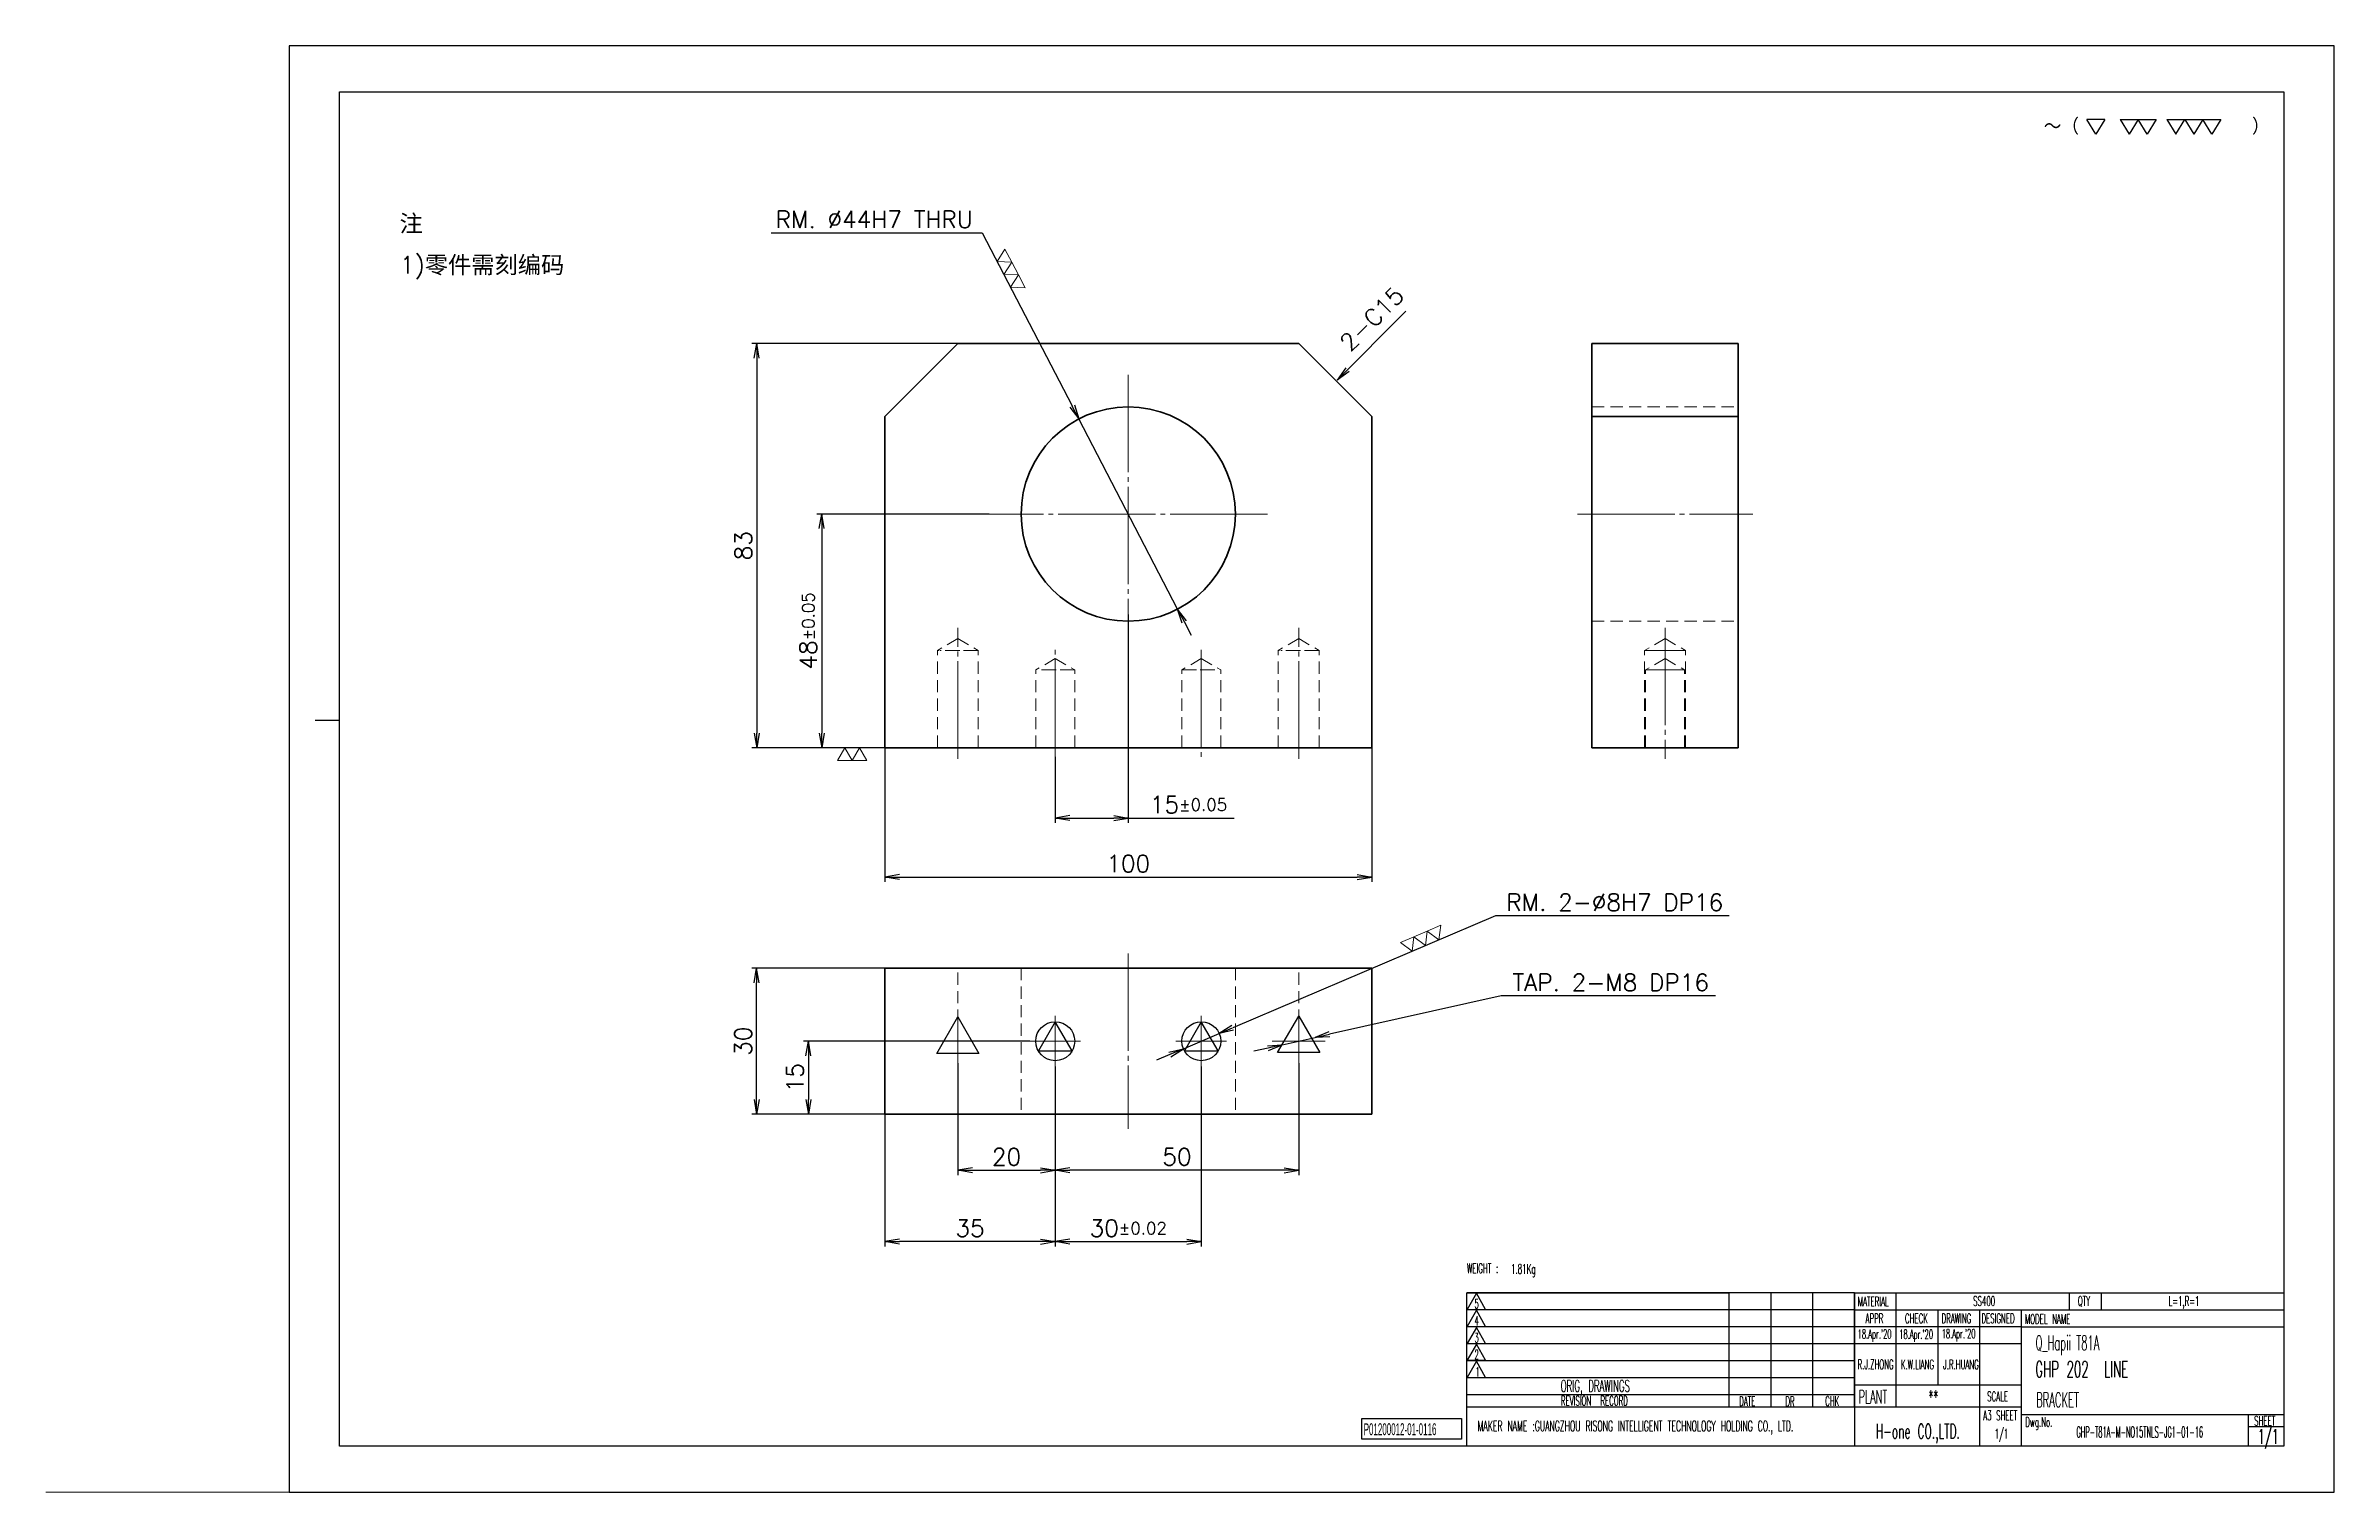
# Model space of a CAD drawing. Header units: millimetres. Extents: x -10155 to 20189, y -25550 to -22580.
# Drawn here: x 11380.4 to 11850.4, y -25547.7 to -25250.7 of the extents above; entities that cross this region are included whole.
import ezdxf
from ezdxf.enums import TextEntityAlignment as Align

# ---------------------------------------------------------------- set-up
doc = ezdxf.new("R2010")
doc.units = ezdxf.units.MM
doc.linetypes.add('CENTER-HOKUTO', pattern=[23, 20, -1, 1, -1])
doc.linetypes.add('HIDDEN-HOKUTO', pattern=[3.8, 2.5, -1.3])
for name, color, linetype in [('6', 2, 'Continuous'), ('title_frame', 7, 'Continuous'), ('word_dim', 253, 'Continuous')]:
    doc.layers.add(name, color=color, linetype=linetype)
for name, color, linetype, lineweight in [('AM_7', 2, 'CENTER-HOKUTO', 30), ('AM_HID', 1, 'HIDDEN-HOKUTO', 25), ('DIM', 3, 'Continuous', 20)]:
    doc.layers.add(name, color=color, linetype=linetype, lineweight=lineweight)
doc.styles.add('MX_NOTE_STANDARD', font='txt.shx', dxfattribs={"bigfont": 'bigfont.shx'})
doc.styles.get("Standard").update_dxf_attribs({"font": 'romans.shx', "bigfont": 'bigfont.shx'})
doc.dimstyles.new('HKT 1-1', dxfattribs={"dimtxt": 3.5, "dimasz": 3, "dimexe": 1, "dimexo": 0, "dimgap": 1, "dimtad": 3, "dimdsep": 46, "dimtxsty": 'Standard', "dimblk1": 'OPEN', "dimblk2": 'OPEN', "dimsah": 1, "dimcen": 0, "dimclrd": 256, "dimclre": 256, "dimclrt": 3, "dimazin": 2, "dimtfac": 1, "dimtmove": 0, "dimatfit": 3, "dimldrblk": 'OPEN', "dimfxl": 0, "dimtolj": 1, "dimlwd": 25, "dimlwe": 25, "dimarcsym": 0})
doc.dimstyles.new('HKT 1-1$3', dxfattribs={"dimtxt": 3.5, "dimasz": 3, "dimexe": 1, "dimexo": 0, "dimgap": 1, "dimtad": 3, "dimtoh": 1, "dimdsep": 46, "dimtxsty": 'Standard', "dimblk1": 'OPEN', "dimblk2": 'OPEN', "dimsah": 1, "dimcen": 0, "dimclrd": 256, "dimclre": 256, "dimclrt": 3, "dimazin": 2, "dimtfac": 1, "dimtmove": 0, "dimatfit": 3, "dimldrblk": 'OPEN', "dimfxl": 0, "dimtolj": 1, "dimlwd": 25, "dimlwe": 25, "dimarcsym": 0})

msp = doc.modelspace()

# ---------------------------------------------------------------- texts
at = {"ltscale": 2, "char_height": 3.5, "attachment_point": 1}
for s, insert, width in [('{\\fSimSun|b0|i0|c134|p2;\\C3;注}', (11453.103, -25285.413), 10.36469), ('{\\Fromans,bigfont|c134;\\C3;1)\\fSimSun|b0|i0|c134|p2;零件需刻编码}', (11453.18, -25293.909), 96.90613)]:
    msp.add_mtext(s, dxfattribs=dict(at, insert=insert, width=width))
at = {"linetype": 'Continuous', "char_height": 3, "width": 50.9, "attachment_point": 4}
for s, insert in [('{\\W0.5;\\C3;Q_Hapii T81A}', (11789.091, -25517.505)), ('{\\W0.5;\\C3;BRACKET}', (11789.212, -25528.717))]:
    msp.add_mtext(s, dxfattribs=dict(at, insert=insert))
at = {"layer": 'title_frame', "color": 3, "style": 'MX_NOTE_STANDARD'}
for s, height, width, p in [('WEIGHT : ', 2, 0.5341, (11672.311, -25502.691)), ('1.81Kg', 2, 0.5341, (11681.376, -25502.824)), ('5', 1.918, 0.5341, (11673.872, -25509.937)), ('4', 1.918, 0.5341, (11673.872, -25513.414)), ('MATERIAL', 1.9728, 0.5341, (11752.584, -25509.504)), ('APPR', 1.9728, 0.5341, (11754.18, -25512.976)), ('CHECK', 1.9728, 0.5341, (11762.276, -25512.976)), ('DRAWING', 1.9728, 0.5341, (11769.795, -25512.976)), ('SS400', 1.9728, 0.5341, (11776.285, -25509.419)), ('DESIGNED', 1.9728, 0.5341, (11777.987, -25512.976)), ('MODEL NAME', 1.9728, 0.5341, (11786.915, -25513.126)), ('QTY', 1.9728, 0.5341, (11797.785, -25509.419)), ('L=1,R=1', 1.9728, 0.5341, (11816.413, -25509.419)), ('3', 1.918, 0.5341, (11673.872, -25516.944)), ("18.Apr.'20", 1.9, 0.5341, (11752.559, -25516.141)), ("18.Apr.'20", 1.9, 0.5341, (11761.088, -25516.185)), ("18.Apr.'20", 1.9, 0.5341, (11769.82, -25516.075)), ('2', 1.918, 0.5341, (11673.872, -25520.357)), ('GHP 202  LINE', 3.3, 0.5341, (11789.053, -25524.074)), ('1', 1.918, 0.5341, (11674.069, -25523.886)), ('ORIG, DRAWINGS', 2.4112, 0.5341, (11691.561, -25527.055)), ('REVISION  RECORD', 1.9728, 0.5341, (11691.611, -25529.893)), ('DATE', 1.9728, 0.5341, (11728.224, -25529.975)), ('DR', 1.9728, 0.5341, (11737.718, -25529.985)), ('CHK', 1.9728, 0.5341, (11745.895, -25529.952)), ('PLANT', 2.74, 0.5341, (11752.748, -25529.448)), ('**', 2.74, 0.5341, (11767.105, -25529.448)), ('SCALE', 1.9728, 0.5341, (11779.163, -25528.998)), ('MAKER NAME :GUANGZHOU RISONG INTELLIGENT TECHNOLOGY HOLDING CO., LTD.', 2.16, 0.5341, (11674.511, -25535.151)), ('H-one CO.,LTD.', 3, 0.5341, (11756.268, -25536.668)), ('A3 SHEET', 1.9728, 0.5341, (11778.342, -25532.894)), ('1/1', 1.9728, 0.5341, (11780.693, -25536.648)), ('Dwg.No.', 1.9728, 0.5341, (11787.001, -25534.239)), ('GHP-T81A-M-NO15TNLS-JG1-01-16', 2.24, 0.441, (11797.504, -25536.43)), ('SHEET', 1.9728, 0.5341, (11834.002, -25534.005)), ('1/1', 3, 0.5341, (11834.719, -25537.741))]:
    msp.add_text(s, height=height, dxfattribs=dict(at, width=width)).set_placement(p)
at = {"layer": 'title_frame', "color": 3, "style": 'MX_NOTE_STANDARD', "width": 0.5341}
for s, p in [('R.J.ZHONG', (11756.244, -25523.011)), ('K.W.LIANG', (11764.839, -25523.032)), (' J.R.HUANG', (11773.319, -25523.029))]:
    msp.add_text(s, height=1.9728, dxfattribs=at).set_placement(p, align=Align.BOTTOM_CENTER)
at = {"layer": 'title_frame', "color": 3, "insert": (11651.111, -25533.519), "char_height": 2.45, "width": 4.1107, "attachment_point": 1, "style": 'MX_NOTE_STANDARD'}
msp.add_mtext('{\\f3 of 9 Barcode|b0|i0|c0|p82;\\W0.5;P01200012-01\\f3 of 9 Barcode|b0|i0|c134|p82;-0116}', dxfattribs=at)
at = {"layer": 'word_dim', "color": 3, "ltscale": 2}
msp.add_text('2-C15', height=3.5, rotation=45, dxfattribs=at).set_placement((11649.091, -25314.406), align=Align.BOTTOM_LEFT)

# ---------------------------------------------------------------- blocks, each defined once
blk = doc.blocks.new('\\M+18E64\\M+18FE3\\M+182B0\\M+18B4C\\M+18D86\\M+18169\\M+197CE\\M+1816A')
at = {"layer": '6', "color": 3}
for p, q in [((5.64, -0.64), (4.7, 0.92)), ((6.58, 0.92), (4.7, 0.92)), ((6.58, 0.92), (5.64, -0.64)), ((8.19, 0.92), (11.96, 0.92)), ((8.19, 0.92), (9.14, -0.64)), ((10.08, 0.92), (9.14, -0.64)), ((11.02, -0.64), (10.08, 0.92)), ((11.96, 0.92), (11.02, -0.64)), ((13.09, 0.92), (14.98, 0.92)), ((13.09, 0.92), (14.04, -0.64)), ((14.04, -0.64), (14.98, 0.92)), ((14.98, 0.92), (18.74, 0.92)), ((14.98, 0.92), (15.92, -0.64)), ((16.86, 0.92), (15.92, -0.64)), ((17.8, -0.64), (16.86, 0.92)), ((18.74, 0.92), (17.8, -0.64))]:
    blk.add_line(p, q, dxfattribs=at)
at = {"color": 3}
blk.add_text('\\M+18160\\M+18169\\M+18140             \\M+1816A', height=1.68, dxfattribs=at).set_placement((0.19, -0.66))
blk = doc.blocks.new('MARK_M8BOLT')
at = {"color": 3, "linetype": 'Continuous'}
for p, q in [((-2.17, -1.25), (0, 2.5)), ((0, 2.5), (2.17, -1.25)), ((2.17, -1.25), (-2.17, -1.25))]:
    blk.add_line(p, q, dxfattribs=at)
blk = doc.blocks.new('MARK_8PIN')
at = {"color": 3, "linetype": 'Continuous'}
blk.add_lwpolyline([(0, 4), (-3.46, -2), (3.46, -2)], close=True, dxfattribs=at)
blk.add_circle((0, 0), 4, dxfattribs=at)
blk = doc.blocks.new('_Open')
at = {"color": 0, "lineweight": -2}
for p, q in [((-1, 0.17), (0, 0)), ((-1, -0.17), (0, 0)), ((0, 0), (-1, 0))]:
    blk.add_line(p, q, dxfattribs=at)
blk = doc.blocks.new('*D544')
at = {"layer": 'DEFPOINTS', "color": 0, "ltscale": 2}
for p in [(11567.76, -25311.83), (11526.47, -25394.83), (11552.76, -25394.83)]:
    blk.add_point(p, dxfattribs=at)
at = {"layer": 'word_dim', "lineweight": 25, "ltscale": 2}
for p, q in [((11567.76, -25311.83), (11525.47, -25311.83)), ((11526.47, -25314.83), (11526.47, -25391.83)), ((11552.76, -25394.83), (11525.47, -25394.83))]:
    blk.add_line(p, q, dxfattribs=at)
at = {"layer": 'word_dim', "lineweight": 25, "ltscale": 2, "xscale": 3, "yscale": 3, "zscale": 3}
for p, rotation in [((11526.47, -25311.83), 90), ((11526.47, -25394.83), 270)]:
    blk.add_blockref('_Open', p, dxfattribs=dict(at, rotation=rotation))
at = {"layer": 'word_dim', "color": 3, "ltscale": 2, "insert": (11523.72, -25353.33), "char_height": 3.5, "attachment_point": 5, "rotation": 90}
blk.add_mtext('\\A1;83', dxfattribs=at)
blk = doc.blocks.new('*D545')
at = {"layer": 'DEFPOINTS', "color": 0, "ltscale": 2}
for p in [(11552.76, -25394.83), (11652.76, -25394.83), (11652.76, -25421.37)]:
    blk.add_point(p, dxfattribs=at)
at = {"layer": 'word_dim', "lineweight": 25, "ltscale": 2}
for p, q in [((11552.76, -25394.83), (11552.76, -25422.37)), ((11652.76, -25394.83), (11652.76, -25422.37)), ((11555.76, -25421.37), (11649.76, -25421.37))]:
    blk.add_line(p, q, dxfattribs=at)
at = {"layer": 'word_dim', "lineweight": 25, "ltscale": 2, "xscale": 3, "yscale": 3, "zscale": 3, "rotation": 180}
blk.add_blockref('_Open', (11552.76, -25421.37), dxfattribs=at)
at = {"layer": 'word_dim', "lineweight": 25, "ltscale": 2, "xscale": 3, "yscale": 3, "zscale": 3}
blk.add_blockref('_Open', (11652.76, -25421.37), dxfattribs=at)
at = {"layer": 'word_dim', "color": 3, "ltscale": 2, "insert": (11602.76, -25418.62), "char_height": 3.5, "attachment_point": 5}
blk.add_mtext('\\A1;100', dxfattribs=at)
blk = doc.blocks.new('*D546')
at = {"layer": 'DEFPOINTS', "color": 0, "ltscale": 2}
for p in [(11602.76, -25367.43), (11587.76, -25396.66), (11602.76, -25409.25)]:
    blk.add_point(p, dxfattribs=at)
at = {"layer": 'word_dim', "lineweight": 25, "ltscale": 2}
for p, q in [((11602.76, -25367.43), (11602.76, -25410.25)), ((11587.76, -25396.66), (11587.76, -25410.25)), ((11590.76, -25409.25), (11599.76, -25409.25)), ((11602.76, -25409.25), (11624.51, -25409.25))]:
    blk.add_line(p, q, dxfattribs=at)
at = {"layer": 'word_dim', "lineweight": 25, "ltscale": 2, "xscale": 3, "yscale": 3, "zscale": 3, "rotation": 180}
blk.add_blockref('_Open', (11587.76, -25409.25), dxfattribs=at)
at = {"layer": 'word_dim', "lineweight": 25, "ltscale": 2, "xscale": 3, "yscale": 3, "zscale": 3}
blk.add_blockref('_Open', (11602.76, -25409.25), dxfattribs=at)
at = {"layer": 'word_dim', "color": 3, "ltscale": 2, "insert": (11615.13, -25406.5), "char_height": 3.5, "attachment_point": 5}
blk.add_mtext('\\A1;15{\\H0.715x;%%p0.05}', dxfattribs=at)
blk = doc.blocks.new('*D547')
at = {"layer": 'DEFPOINTS', "color": 0, "ltscale": 2}
for p in [(11574.16, -25346.83), (11539.79, -25394.83), (11552.76, -25394.83)]:
    blk.add_point(p, dxfattribs=at)
at = {"layer": 'word_dim', "lineweight": 25, "ltscale": 2}
for p, q in [((11574.16, -25346.83), (11538.79, -25346.83)), ((11539.79, -25349.83), (11539.79, -25391.83)), ((11552.76, -25394.83), (11538.79, -25394.83))]:
    blk.add_line(p, q, dxfattribs=at)
at = {"layer": 'word_dim', "lineweight": 25, "ltscale": 2, "xscale": 3, "yscale": 3, "zscale": 3}
for p, rotation in [((11539.79, -25346.83), 90), ((11539.79, -25394.83), 270)]:
    blk.add_blockref('_Open', p, dxfattribs=dict(at, rotation=rotation))
at = {"layer": 'word_dim', "color": 3, "ltscale": 2, "insert": (11537.04, -25370.83), "char_height": 3.5, "attachment_point": 5, "rotation": 90}
blk.add_mtext('\\A1;48{\\H0.715x;%%p0.05}', dxfattribs=at)
blk = doc.blocks.new('*D548')
at = {"layer": 'DEFPOINTS', "color": 0, "ltscale": 2}
for p in [(11592.62, -25327.31), (11612.9, -25366.35)]:
    blk.add_point(p, dxfattribs=at)
at = {"layer": 'word_dim', "lineweight": 25, "ltscale": 2}
for p, q in [((11529.41, -25289.09), (11572.78, -25289.09)), ((11572.78, -25289.09), (11591.24, -25324.64)), ((11612.9, -25366.35), (11592.62, -25327.31)), ((11614.28, -25369.02), (11615.66, -25371.68))]:
    blk.add_line(p, q, dxfattribs=at)
at = {"layer": 'word_dim', "lineweight": 25, "ltscale": 2, "xscale": 3, "yscale": 3, "zscale": 3}
for p, rotation in [((11592.62, -25327.31), 297.4416253290616), ((11612.9, -25366.35), 117.4416253290616)]:
    blk.add_blockref('_Open', p, dxfattribs=dict(at, rotation=rotation))
at = {"layer": 'word_dim', "color": 3, "ltscale": 2, "insert": (11550.6, -25286.34), "char_height": 3.5, "attachment_point": 5}
blk.add_mtext('\\A1;{\\Fromans,bigfont|c134;RM. }∅44{\\Fromans,bigfont|c134;H7 THRU}', dxfattribs=at)
blk = doc.blocks.new('*D549')
at = {"layer": 'DEFPOINTS', "color": 0, "ltscale": 2}
for p in [(11587.76, -25460.27), (11552.76, -25470.07), (11552.76, -25496.22)]:
    blk.add_point(p, dxfattribs=at)
at = {"layer": 'word_dim', "lineweight": 25, "ltscale": 2}
for p, q in [((11587.76, -25460.27), (11587.76, -25497.22)), ((11552.76, -25470.07), (11552.76, -25497.22)), ((11584.76, -25496.22), (11555.76, -25496.22))]:
    blk.add_line(p, q, dxfattribs=at)
at = {"layer": 'word_dim', "lineweight": 25, "ltscale": 2, "xscale": 3, "yscale": 3, "zscale": 3, "rotation": 180}
blk.add_blockref('_Open', (11552.76, -25496.22), dxfattribs=at)
at = {"layer": 'word_dim', "lineweight": 25, "ltscale": 2, "xscale": 3, "yscale": 3, "zscale": 3}
blk.add_blockref('_Open', (11587.76, -25496.22), dxfattribs=at)
at = {"layer": 'word_dim', "color": 3, "ltscale": 2, "insert": (11570.26, -25493.47), "char_height": 3.5, "attachment_point": 5}
blk.add_mtext('\\A1;35', dxfattribs=at)
blk = doc.blocks.new('*D550')
at = {"layer": 'DEFPOINTS', "color": 0, "ltscale": 2}
for p in [(11582.56, -25455.07), (11537.07, -25470.07), (11552.76, -25470.07)]:
    blk.add_point(p, dxfattribs=at)
at = {"layer": 'word_dim', "lineweight": 25, "ltscale": 2}
for p, q in [((11582.56, -25455.07), (11536.07, -25455.07)), ((11537.07, -25458.07), (11537.07, -25467.07)), ((11552.76, -25470.07), (11536.07, -25470.07))]:
    blk.add_line(p, q, dxfattribs=at)
at = {"layer": 'word_dim', "lineweight": 25, "ltscale": 2, "xscale": 3, "yscale": 3, "zscale": 3}
for p, rotation in [((11537.07, -25455.07), 90), ((11537.07, -25470.07), 270)]:
    blk.add_blockref('_Open', p, dxfattribs=dict(at, rotation=rotation))
at = {"layer": 'word_dim', "color": 3, "ltscale": 2, "insert": (11534.32, -25462.57), "char_height": 3.5, "attachment_point": 5, "rotation": 90}
blk.add_mtext('\\A1;15', dxfattribs=at)
blk = doc.blocks.new('*D551')
at = {"layer": 'DEFPOINTS', "color": 0, "ltscale": 2}
for p in [(11587.76, -25460.27), (11617.76, -25460.27), (11617.76, -25496.22)]:
    blk.add_point(p, dxfattribs=at)
at = {"layer": 'word_dim', "lineweight": 25, "ltscale": 2}
for p, q in [((11587.76, -25460.27), (11587.76, -25497.22)), ((11617.76, -25460.27), (11617.76, -25497.22)), ((11590.76, -25496.22), (11614.76, -25496.22))]:
    blk.add_line(p, q, dxfattribs=at)
at = {"layer": 'word_dim', "lineweight": 25, "ltscale": 2, "xscale": 3, "yscale": 3, "zscale": 3, "rotation": 180}
blk.add_blockref('_Open', (11587.76, -25496.22), dxfattribs=at)
at = {"layer": 'word_dim', "lineweight": 25, "ltscale": 2, "xscale": 3, "yscale": 3, "zscale": 3}
blk.add_blockref('_Open', (11617.76, -25496.22), dxfattribs=at)
at = {"layer": 'word_dim', "color": 3, "ltscale": 2, "insert": (11602.76, -25493.47), "char_height": 3.5, "attachment_point": 5}
blk.add_mtext('\\A1;30{\\H0.715x;%%p0.02}', dxfattribs=at)
blk = doc.blocks.new('*D552')
at = {"layer": 'DEFPOINTS', "color": 0, "ltscale": 2}
for p in [(11567.76, -25459.56), (11587.76, -25460.27), (11587.76, -25481.56)]:
    blk.add_point(p, dxfattribs=at)
at = {"layer": 'word_dim', "lineweight": 25, "ltscale": 2}
for p, q in [((11567.76, -25459.56), (11567.76, -25482.56)), ((11587.76, -25460.27), (11587.76, -25482.56)), ((11570.76, -25481.56), (11584.76, -25481.56))]:
    blk.add_line(p, q, dxfattribs=at)
at = {"layer": 'word_dim', "lineweight": 25, "ltscale": 2, "xscale": 3, "yscale": 3, "zscale": 3, "rotation": 180}
blk.add_blockref('_Open', (11567.76, -25481.56), dxfattribs=at)
at = {"layer": 'word_dim', "lineweight": 25, "ltscale": 2, "xscale": 3, "yscale": 3, "zscale": 3}
blk.add_blockref('_Open', (11587.76, -25481.56), dxfattribs=at)
at = {"layer": 'word_dim', "color": 3, "ltscale": 2, "insert": (11577.76, -25478.81), "char_height": 3.5, "attachment_point": 5}
blk.add_mtext('\\A1;20', dxfattribs=at)
blk = doc.blocks.new('*D553')
at = {"layer": 'DEFPOINTS', "color": 0, "ltscale": 2}
for p in [(11637.76, -25459.56), (11587.76, -25460.27), (11587.76, -25481.56)]:
    blk.add_point(p, dxfattribs=at)
at = {"layer": 'word_dim', "lineweight": 25, "ltscale": 2}
for p, q in [((11637.76, -25459.56), (11637.76, -25482.56)), ((11587.76, -25460.27), (11587.76, -25482.56)), ((11634.76, -25481.56), (11590.76, -25481.56))]:
    blk.add_line(p, q, dxfattribs=at)
at = {"layer": 'word_dim', "lineweight": 25, "ltscale": 2, "xscale": 3, "yscale": 3, "zscale": 3, "rotation": 180}
blk.add_blockref('_Open', (11587.76, -25481.56), dxfattribs=at)
at = {"layer": 'word_dim', "lineweight": 25, "ltscale": 2, "xscale": 3, "yscale": 3, "zscale": 3}
blk.add_blockref('_Open', (11637.76, -25481.56), dxfattribs=at)
at = {"layer": 'word_dim', "color": 3, "ltscale": 2, "insert": (11612.76, -25478.81), "char_height": 3.5, "attachment_point": 5}
blk.add_mtext('\\A1;50', dxfattribs=at)
blk = doc.blocks.new('*D554')
at = {"layer": 'DEFPOINTS', "color": 0, "ltscale": 2}
for p in [(11526.42, -25440.07), (11552.76, -25440.07), (11552.76, -25470.07)]:
    blk.add_point(p, dxfattribs=at)
at = {"layer": 'word_dim', "lineweight": 25, "ltscale": 2}
for p, q in [((11552.76, -25440.07), (11525.42, -25440.07)), ((11526.42, -25467.07), (11526.42, -25443.07)), ((11552.76, -25470.07), (11525.42, -25470.07))]:
    blk.add_line(p, q, dxfattribs=at)
at = {"layer": 'word_dim', "lineweight": 25, "ltscale": 2, "xscale": 3, "yscale": 3, "zscale": 3}
for p, rotation in [((11526.42, -25440.07), 90), ((11526.42, -25470.07), 270)]:
    blk.add_blockref('_Open', p, dxfattribs=dict(at, rotation=rotation))
at = {"layer": 'word_dim', "color": 3, "ltscale": 2, "insert": (11523.67, -25455.07), "char_height": 3.5, "attachment_point": 5, "rotation": 90}
blk.add_mtext('\\A1;30', dxfattribs=at)
blk = doc.blocks.new('*D555')
at = {"layer": 'DEFPOINTS', "color": 0, "ltscale": 2}
for p in [(11641.13, -25454.31), (11634.39, -25455.83)]:
    blk.add_point(p, dxfattribs=at)
at = {"layer": 'word_dim', "lineweight": 25, "ltscale": 2}
for p, q in [((11679.33, -25445.76), (11644.06, -25453.66)), ((11723.37, -25445.76), (11679.33, -25445.76)), ((11634.39, -25455.83), (11641.13, -25454.31)), ((11631.46, -25456.48), (11628.53, -25457.14))]:
    blk.add_line(p, q, dxfattribs=at)
at = {"layer": 'word_dim', "lineweight": 25, "ltscale": 2, "xscale": 3, "yscale": 3, "zscale": 3}
for p, rotation in [((11641.13, -25454.31), 192.6256531804955), ((11634.39, -25455.83), 12.6256531804955)]:
    blk.add_blockref('_Open', p, dxfattribs=dict(at, rotation=rotation))
at = {"layer": 'word_dim', "color": 3, "ltscale": 2, "insert": (11701.85, -25443.01), "char_height": 3.5, "attachment_point": 5}
blk.add_mtext('\\A1;TAP. 2-M8 DP16', dxfattribs=at)
blk = doc.blocks.new('*D556')
at = {"layer": 'DEFPOINTS', "color": 0, "ltscale": 2}
for p in [(11621.44, -25453.5), (11614.08, -25456.64)]:
    blk.add_point(p, dxfattribs=at)
at = {"layer": 'word_dim', "lineweight": 25, "ltscale": 2}
for p, q in [((11678.16, -25429.3), (11624.2, -25452.32)), ((11726.19, -25429.3), (11678.16, -25429.3)), ((11614.08, -25456.64), (11621.44, -25453.5)), ((11611.32, -25457.82), (11608.56, -25458.99))]:
    blk.add_line(p, q, dxfattribs=at)
at = {"layer": 'word_dim', "lineweight": 25, "ltscale": 2, "xscale": 3, "yscale": 3, "zscale": 3}
for p, rotation in [((11621.44, -25453.5), 203.104802001634), ((11614.08, -25456.64), 23.10480200163402)]:
    blk.add_blockref('_Open', p, dxfattribs=dict(at, rotation=rotation))
at = {"layer": 'word_dim', "color": 3, "ltscale": 2, "insert": (11702.68, -25426.55), "char_height": 3.5, "attachment_point": 5}
blk.add_mtext('\\A1;RM. 2-∅8H7 DP16', dxfattribs=at)

# ---------------------------------------------------------------- dimensions: what is measured, and where the dimension line sits
at = {"layer": 'word_dim', "ltscale": 2}
for p1, p2, text, picture, middle in [((11612.897, -25366.354), (11592.62, -25327.305), '{\\Fromans,bigfont|c134;RM. }<>{\\Fromans,bigfont|c134;H7 THRU}', '*D548', (11550.595, -25289.095)), ((11614.08, -25456.639), (11621.438, -25453.5), 'RM. 2-<>H7 DP16', '*D556', (11702.677, -25429.3)), ((11634.386, -25455.825), (11641.131, -25454.314), 'TAP. 2-M8 DP16', '*D555', (11679.332, -25445.757))]:
    dim = msp.add_diameter_dim_2p(p1=p1, p2=p2, text=text, dimstyle='HKT 1-1$3', override={"dimtfac": 0.5}, dxfattribs=at)
    dim.commit()
    dim.dimension.update_dxf_attribs({"geometry": picture, "text_midpoint": middle, "dimtype": 163})
for base, p1, p2, picture, middle in [((11526.471, -25394.83), (11567.759, -25311.83), (11552.759, -25394.83), '*D544', (11523.721, -25353.33)), ((11526.425, -25440.07), (11552.759, -25470.07), (11552.759, -25440.07), '*D554', (11523.675, -25455.07)), ((11537.07, -25470.07), (11582.559, -25455.07), (11552.759, -25470.07), '*D550', (11534.32, -25462.57))]:
    dim = msp.add_linear_dim(base=base, p1=p1, p2=p2, angle=90, dimstyle='HKT 1-1', override={"dimtfac": 0.5}, dxfattribs=at)
    dim.commit()
    dim.dimension.update_dxf_attribs({"geometry": picture, "text_midpoint": middle})
dim = msp.add_linear_dim(base=(11539.786, -25394.83), p1=(11574.159, -25346.83), p2=(11552.759, -25394.83), angle=90, text='<>{\\H0.715x;%%p0.05}', dimstyle='HKT 1-1', override={"dimtfac": 0.5}, dxfattribs=at)
dim.commit()
dim.dimension.update_dxf_attribs({"geometry": '*D547', "text_midpoint": (11537.036, -25370.83)})
for base, p1, p2, text, picture, middle in [((11602.759, -25409.254), (11587.759, -25396.661), (11602.759, -25367.43), '<>{\\H0.715x;%%p0.05}', '*D546', (11615.133, -25406.504)), ((11617.759, -25496.215), (11587.759, -25460.27), (11617.759, -25460.27), '<>{\\H0.715x;%%p0.02}', '*D551', (11602.759, -25493.465))]:
    dim = msp.add_linear_dim(base=base, p1=p1, p2=p2, text=text, dimstyle='HKT 1-1', override={"dimtfac": 0.5}, dxfattribs=at)
    dim.commit()
    dim.dimension.update_dxf_attribs({"geometry": picture, "text_midpoint": middle})
for base, p1, p2, picture, middle in [((11652.759, -25421.371), (11552.759, -25394.83), (11652.759, -25394.83), '*D545', (11602.759, -25418.621)), ((11587.759, -25481.556), (11567.759, -25459.563), (11587.759, -25460.27), '*D552', (11577.759, -25478.806)), ((11587.759, -25481.556), (11637.759, -25459.563), (11587.759, -25460.27), '*D553', (11612.759, -25478.806)), ((11552.759, -25496.215), (11587.759, -25460.27), (11552.759, -25470.07), '*D549', (11570.259, -25493.465))]:
    dim = msp.add_linear_dim(base=base, p1=p1, p2=p2, dimstyle='HKT 1-1', override={"dimtfac": 0.5}, dxfattribs=at)
    dim.commit()
    dim.dimension.update_dxf_attribs({"geometry": picture, "text_midpoint": middle})

# ---------------------------------------------------------------- linework, layer by layer
at = {"color": 7, "lineweight": 35}
for p, q in [((11567.759, -25311.83), (11552.759, -25326.83)), ((11567.759, -25311.83), (11637.759, -25311.83)), ((11637.759, -25311.83), (11652.759, -25326.83)), ((11727.999, -25311.83), (11697.999, -25311.83)), ((11552.759, -25326.83), (11552.759, -25394.83)), ((11652.759, -25326.83), (11652.759, -25394.83)), ((11697.999, -25326.83), (11697.999, -25394.83)), ((11727.999, -25326.83), (11697.999, -25326.83)), ((11727.999, -25394.83), (11727.999, -25326.83)), ((11552.759, -25394.83), (11652.759, -25394.83)), ((11727.999, -25394.83), (11697.999, -25394.83)), ((11552.759, -25440.07), (11652.759, -25440.07)), ((11552.759, -25470.07), (11552.759, -25440.07)), ((11652.759, -25470.07), (11652.759, -25440.07)), ((11552.759, -25470.07), (11652.759, -25470.07))]:
    msp.add_line(p, q, dxfattribs=at)
at = {"color": 7, "lineweight": 35, "ltscale": 0.375}
for p, q in [((11697.999, -25311.83), (11697.999, -25326.83)), ((11727.999, -25326.83), (11727.999, -25311.83))]:
    msp.add_line(p, q, dxfattribs=at)
at = {"linetype": 'Continuous'}
msp.add_line((11786.212, -25513.717), (11840.112, -25513.717), dxfattribs=at)
at = {"color": 7, "lineweight": 35}
msp.add_circle((11602.759, -25346.83), 22, dxfattribs=at)
at = {"layer": 'AM_7', "lineweight": 13}
for p, q in [((11602.759, -25318.23), (11602.759, -25375.43)), ((11631.358, -25346.83), (11574.159, -25346.83)), ((11694.999, -25346.83), (11730.999, -25346.83)), ((11567.759, -25397.072), (11567.759, -25370.17)), ((11637.759, -25397.072), (11637.759, -25370.17)), ((11712.999, -25370.17), (11712.999, -25397.072)), ((11587.759, -25396.661), (11587.759, -25374.689)), ((11617.759, -25374.689), (11617.759, -25396.661)), ((11602.759, -25437.07), (11602.759, -25473.07)), ((11567.759, -25449.625), (11567.759, -25460.514)), ((11587.759, -25449.87), (11587.759, -25460.27)), ((11617.759, -25449.87), (11617.759, -25460.27)), ((11637.759, -25449.625), (11637.759, -25460.514)), ((11573.203, -25455.07), (11562.315, -25455.07)), ((11592.959, -25455.07), (11582.559, -25455.07)), ((11622.959, -25455.07), (11612.559, -25455.07)), ((11643.203, -25455.07), (11632.315, -25455.07))]:
    msp.add_line(p, q, dxfattribs=at)
at = {"layer": 'AM_7', "lineweight": 13, "ltscale": 0.26}
for p, q in [((11587.759, -25449.87), (11587.759, -25460.27)), ((11617.759, -25449.87), (11617.759, -25460.27)), ((11592.959, -25455.07), (11582.559, -25455.07)), ((11622.959, -25455.07), (11612.559, -25455.07))]:
    msp.add_line(p, q, dxfattribs=at)
at = {"layer": 'AM_7', "lineweight": 13, "ltscale": 0.216028}
for p, q in [((11572.079, -25455.07), (11563.438, -25455.07)), ((11567.759, -25450.749), (11567.759, -25459.39)), ((11637.759, -25450.597), (11637.759, -25459.238))]:
    msp.add_line(p, q, dxfattribs=at)
at = {"layer": 'AM_7', "lineweight": 13, "ltscale": 0.22464}
msp.add_line((11637.759, -25450.577), (11637.759, -25459.563), dxfattribs=at)
at = {"layer": 'AM_HID', "color": 1, "lineweight": 13}
for p, q in [((11697.999, -25324.83), (11727.999, -25324.83)), ((11727.999, -25326.83), (11697.999, -25326.83)), ((11697.999, -25368.83), (11727.999, -25368.83)), ((11567.759, -25372.412), (11563.571, -25374.83)), ((11571.435, -25374.83), (11563.571, -25374.83)), ((11563.571, -25394.83), (11563.571, -25374.83)), ((11571.947, -25374.83), (11564.084, -25374.83)), ((11567.759, -25372.412), (11571.947, -25374.83)), ((11571.947, -25394.83), (11571.947, -25374.83)), ((11637.759, -25372.412), (11633.571, -25374.83)), ((11641.435, -25374.83), (11633.571, -25374.83)), ((11633.571, -25394.83), (11633.571, -25374.83)), ((11641.947, -25374.83), (11634.084, -25374.83)), ((11637.759, -25372.412), (11641.947, -25374.83)), ((11641.947, -25394.83), (11641.947, -25374.83)), ((11712.999, -25372.412), (11708.812, -25374.83)), ((11712.999, -25372.412), (11708.812, -25374.83)), ((11715.007, -25374.83), (11708.812, -25374.83)), ((11715.007, -25374.83), (11708.812, -25374.83)), ((11708.812, -25394.83), (11708.812, -25374.83)), ((11708.812, -25394.83), (11708.812, -25374.83)), ((11717.188, -25374.83), (11710.991, -25374.83)), ((11717.188, -25374.83), (11710.991, -25374.83)), ((11712.999, -25372.412), (11717.188, -25374.83)), ((11712.999, -25372.412), (11717.188, -25374.83)), ((11717.188, -25394.83), (11717.188, -25374.83)), ((11717.188, -25394.83), (11717.188, -25374.83)), ((11587.759, -25376.52), (11583.759, -25378.83)), ((11591.27, -25378.83), (11583.759, -25378.83)), ((11583.759, -25394.83), (11583.759, -25378.83)), ((11591.759, -25378.83), (11584.248, -25378.83)), ((11587.759, -25376.52), (11591.759, -25378.83)), ((11591.759, -25394.83), (11591.759, -25378.83)), ((11617.759, -25376.52), (11613.759, -25378.83)), ((11613.759, -25378.83), (11621.27, -25378.83)), ((11613.759, -25394.83), (11613.759, -25378.83)), ((11614.248, -25378.83), (11621.759, -25378.83)), ((11617.759, -25376.52), (11621.759, -25378.83)), ((11621.759, -25394.83), (11621.759, -25378.83)), ((11712.999, -25376.52), (11708.999, -25378.83)), ((11712.999, -25376.52), (11708.999, -25378.83)), ((11708.999, -25378.83), (11714.917, -25378.83)), ((11714.917, -25378.83), (11708.999, -25378.83)), ((11708.999, -25394.83), (11708.999, -25378.83)), ((11708.999, -25394.83), (11708.999, -25378.83)), ((11711.081, -25378.83), (11716.999, -25378.83)), ((11716.999, -25378.83), (11711.081, -25378.83)), ((11712.999, -25376.52), (11716.999, -25378.83)), ((11712.999, -25376.52), (11716.999, -25378.83)), ((11716.999, -25394.83), (11716.999, -25378.83)), ((11716.999, -25394.83), (11716.999, -25378.83)), ((11567.759, -25470.07), (11567.759, -25440.07)), ((11580.759, -25440.07), (11580.759, -25470.07)), ((11624.759, -25440.07), (11624.759, -25470.07)), ((11637.759, -25470.07), (11637.759, -25440.07))]:
    msp.add_line(p, q, dxfattribs=at)
at = {"layer": 'DIM', "ltscale": 2}
msp.add_line((11380.437, -25547.679), (11430.437, -25547.679), dxfattribs=at)
for points in [[(11575.818, -25294.948), (11578.815, -25295.082), (11577.201, -25297.61), (11580.198, -25297.744), (11578.583, -25300.273), (11581.58, -25300.407), (11580.198, -25297.744), (11578.815, -25295.082), (11577.433, -25292.419)], [(11547.554, -25394.83), (11546.054, -25397.428), (11544.554, -25394.83), (11543.054, -25397.428), (11546.054, -25397.428), (11549.054, -25397.428)], [(11661.052, -25436.599), (11661.412, -25433.621), (11663.811, -25435.422), (11664.171, -25432.444), (11666.571, -25434.245), (11666.931, -25431.267), (11664.171, -25432.444), (11661.412, -25433.621), (11658.653, -25434.798)]]:
    msp.add_lwpolyline(points, close=True, dxfattribs=at)
at = {"layer": 'title_frame'}
for p, q in [((11435.762, -25389.179), (11440.762, -25389.179)), ((11672.287, -25538.217), (11672.287, -25506.717)), ((11672.287, -25506.717), (11726.187, -25506.717)), ((11751.912, -25506.717), (11672.287, -25506.717)), ((11674.267, -25506.84), (11672.387, -25510.162)), ((11676.147, -25510.162), (11674.267, -25506.84)), ((11726.187, -25530.217), (11726.187, -25506.717)), ((11734.762, -25530.217), (11734.762, -25506.717)), ((11734.762, -25530.217), (11734.762, -25506.717)), ((11743.337, -25530.217), (11743.337, -25506.717)), ((11743.337, -25530.217), (11743.337, -25506.717)), ((11751.912, -25506.717), (11751.912, -25510.217)), ((11751.912, -25530.217), (11751.912, -25506.717)), ((11751.912, -25506.717), (11751.912, -25538.217)), ((11751.912, -25506.717), (11751.912, -25538.217)), ((11751.912, -25506.717), (11840.112, -25506.717)), ((11760.487, -25530.217), (11760.487, -25506.717)), ((11796.012, -25506.717), (11796.012, -25510.217)), ((11802.585, -25506.717), (11802.585, -25510.217)), ((11726.187, -25510.217), (11672.287, -25510.217)), ((11751.912, -25510.217), (11672.287, -25510.217)), ((11672.387, -25510.162), (11676.147, -25510.162)), ((11674.267, -25510.318), (11672.387, -25513.64)), ((11676.147, -25513.64), (11674.267, -25510.318)), ((11751.912, -25510.217), (11840.112, -25510.217)), ((11769.062, -25525.62), (11769.062, -25510.217)), ((11777.637, -25538.217), (11777.637, -25510.217)), ((11786.212, -25538.217), (11786.212, -25510.217)), ((11726.187, -25513.717), (11672.287, -25513.717)), ((11751.912, -25513.717), (11672.287, -25513.717)), ((11672.387, -25513.64), (11676.147, -25513.64)), ((11674.267, -25513.847), (11672.387, -25517.169)), ((11676.147, -25517.169), (11674.267, -25513.847)), ((11786.212, -25513.717), (11751.912, -25513.717)), ((11726.187, -25517.217), (11672.287, -25517.217)), ((11751.912, -25517.217), (11672.287, -25517.217)), ((11726.187, -25520.717), (11672.287, -25520.717)), ((11751.912, -25520.717), (11672.287, -25520.717)), ((11672.387, -25517.169), (11676.147, -25517.169)), ((11674.267, -25517.26), (11672.387, -25520.582)), ((11672.387, -25520.582), (11676.147, -25520.582)), ((11674.267, -25520.79), (11672.387, -25524.112)), ((11676.147, -25520.582), (11674.267, -25517.26)), ((11676.147, -25524.112), (11674.267, -25520.79)), ((11786.212, -25517.217), (11751.912, -25517.217)), ((11726.187, -25524.217), (11672.287, -25524.217)), ((11751.912, -25524.217), (11672.287, -25524.217)), ((11672.387, -25524.112), (11676.147, -25524.112)), ((11751.912, -25525.62), (11786.212, -25525.62)), ((11726.187, -25527.717), (11672.287, -25527.717)), ((11751.912, -25527.717), (11672.287, -25527.717)), ((11751.912, -25530.217), (11672.287, -25530.217)), ((11786.212, -25530.217), (11751.912, -25530.217)), ((11650.697, -25532.563), (11671.225, -25532.563)), ((11650.697, -25536.764), (11650.697, -25532.563)), ((11671.225, -25532.563), (11671.225, -25536.764)), ((11786.212, -25531.717), (11840.112, -25531.717)), ((11832.762, -25531.717), (11832.762, -25538.217)), ((11832.762, -25534.217), (11840.112, -25534.217)), ((11840.112, -25538.217), (11649.112, -25538.217)), ((11671.225, -25536.764), (11650.697, -25536.764)), ((11840.112, -25538.217), (11786.212, -25538.217))]:
    msp.add_line(p, q, dxfattribs=at)
at = {"layer": 'title_frame', "color": 4}
msp.add_lwpolyline([(11850.437, -25250.679), (11430.437, -25250.679), (11430.437, -25547.679), (11850.437, -25547.679)], close=True, dxfattribs=at)
at = {"layer": 'title_frame'}
msp.add_lwpolyline([(11440.762, -25260.142), (11840.112, -25260.142), (11840.112, -25538.217), (11440.762, -25538.217)], close=True, dxfattribs=at)

# ---------------------------------------------------------------- block references
at = {"layer": 'title_frame', "xscale": 1.959999999999127, "yscale": 1.959999999999127, "zscale": 1.96}
msp.add_blockref('\\M+18E64\\M+18FE3\\M+182B0\\M+18B4C\\M+18D86\\M+18169\\M+197CE\\M+1816A', (11790.404, -25267.607), dxfattribs=at)
at = {"layer": 'word_dim', "color": 3, "linetype": 'CENTER-HOKUTO', "ltscale": 2, "xscale": 2, "yscale": 2, "zscale": 2}
for p in [(11567.759, -25455.07), (11637.759, -25454.918)]:
    msp.add_blockref('MARK_M8BOLT', p, dxfattribs=at)
at = {"layer": 'word_dim', "color": 3, "linetype": 'Continuous'}
for p in [(11587.759, -25455.07), (11617.759, -25455.07)]:
    msp.add_blockref('MARK_8PIN', p, dxfattribs=at)

msp.set_redraw_order([(e.dxf.handle, doc.entitydb.next_handle()) for e in msp.query("TEXT MTEXT ATTDEF DIMENSION ARC_DIMENSION")])  # texts and dimensions are drawn at this point

# ---------------------------------------------------------------- leaders
at = {"layer": 'word_dim', "ltscale": 2}
msp.add_leader([(11645.65, -25319.321), (11659.792, -25305.179)], dimstyle='HKT 1-1', override={"dimtfac": 0.5}, dxfattribs=at)

doc.saveas('drawing.dxf')
